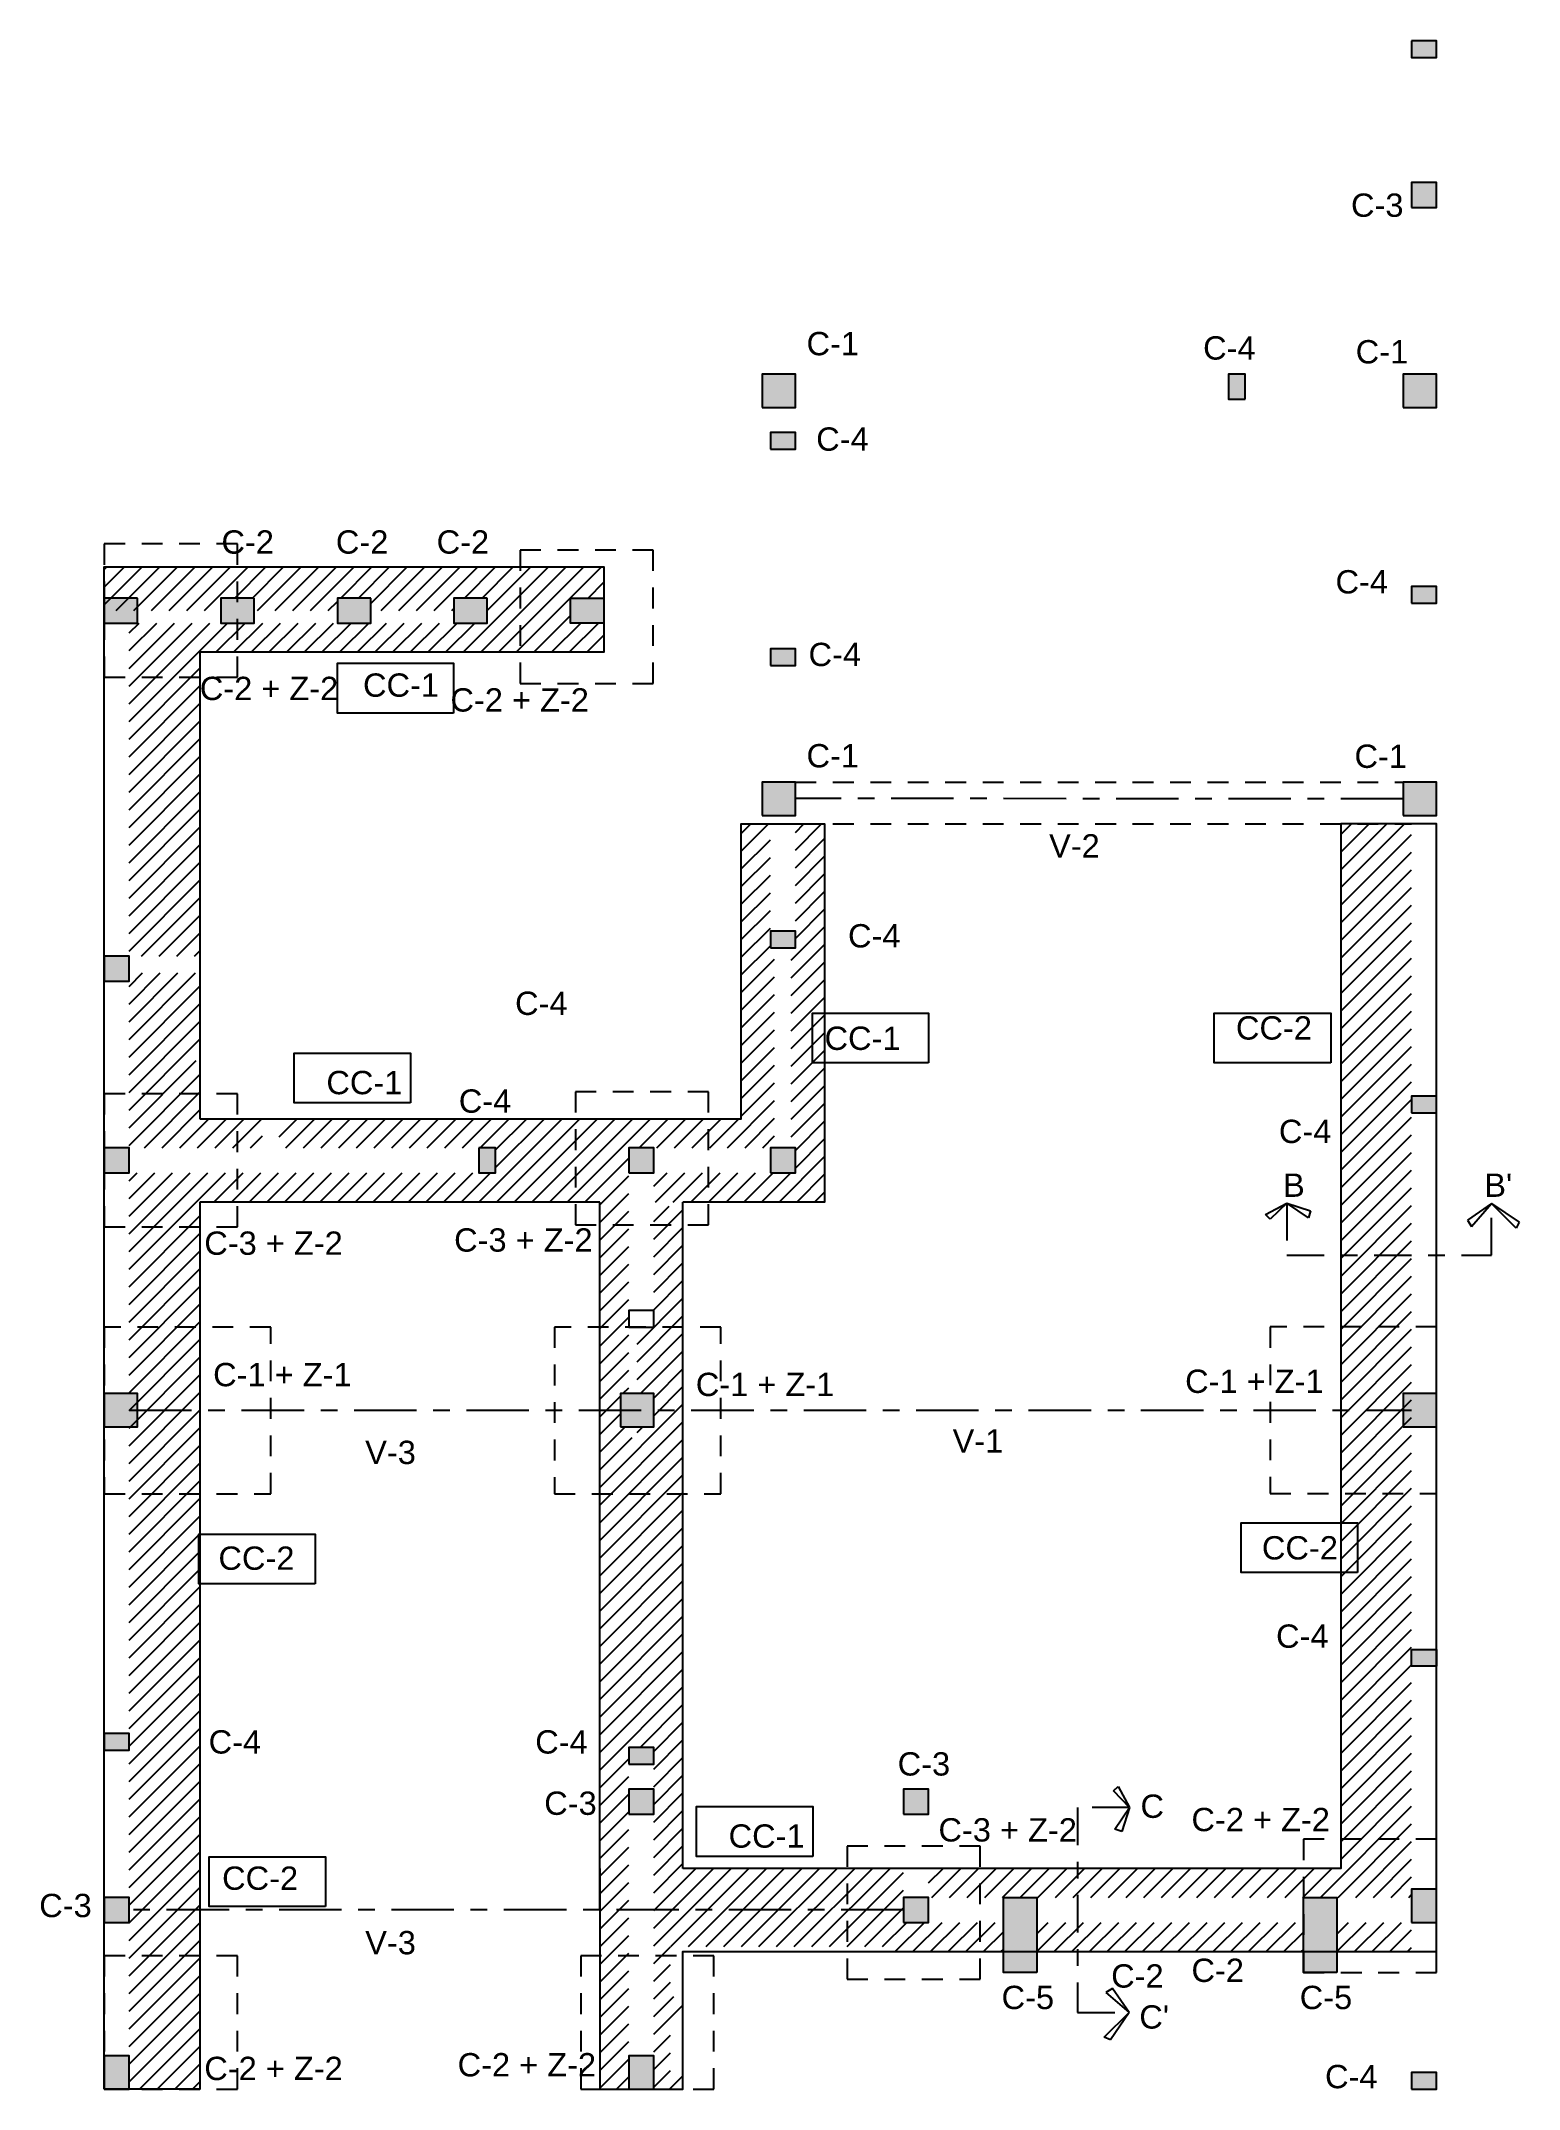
# Model space of a CAD drawing. Header units: inches. Extents: x -9 to 337, y -247 to 209.
# Drawn here: x 28.59 to 37.46, y -69.99 to -57.7 of the extents above; entities that cross this region are included whole.
import ezdxf

# ---------------------------------------------------------------- set-up
doc = ezdxf.new("R2010")
doc.units = ezdxf.units.IN
doc.header["$MEASUREMENT"] = 0
doc.linetypes.add('CENTER2', pattern=[1.125, 0.75, -0.125, 0.125, -0.125])
doc.linetypes.add('DASHED2', pattern=[0.375, 0.25, -0.125])
doc.styles.get("Standard").update_dxf_attribs({"font": 'arial.ttf'})

msp = doc.modelspace()

# ---------------------------------------------------------------- texts
at = {"color": 2, "char_height": 0.14, "attachment_point": 1}
for s, insert in [('C-3 ', (36.455, -58.611)), ('C-1', (33.186, -59.442)), ('C-4', (35.567, -59.468)), ('C-1', (36.483, -59.491)), ('C-4', (33.244, -60.015)), ('C-2', (29.673, -60.633)), ('C-2', (30.36, -60.633)), ('C-2', (30.965, -60.633)), ('C-4', (36.362, -60.872)), ('C-4', (33.198, -61.308)), ('C-2 + Z-2', (29.543, -61.512)), ('CC-1', (30.523, -61.492)), ('C-2 + Z-2', (31.048, -61.581)), ('C-1', (33.186, -61.916)), ('C-1', (36.476, -61.919)), ('V-2', (34.642, -62.457)), ('C-4', (33.435, -62.997)), ('C-4', (31.436, -63.402)), ('CC-2', (35.764, -63.55)), ('CC-1', (33.294, -63.612)), ('CC-1', (30.303, -63.878)), ('C-4', (31.098, -63.989)), ('C-4', (36.022, -64.171)), ('B', (36.047, -64.494)), ("B'", (37.255, -64.494)), ('C-3 + Z-2', (29.57, -64.842)), ('C-3 + Z-2', (31.07, -64.823)), ('C-1 + Z-1', (29.623, -65.631)), ('C-1 + Z-1', (32.521, -65.69)), ('C-1 + Z-1', (35.459, -65.671)), ('V-3', (30.536, -66.098)), ('V-1', (34.063, -66.029)), ('CC-2', (29.655, -66.733)), ('CC-2', (35.92, -66.671)), ('C-4', (36.005, -67.201)), ('C-4', (29.596, -67.836)), ('C-4', (31.557, -67.836)), ('C-3 ', (33.733, -67.968)), ('C-3 ', (31.611, -68.204)), ('C', (35.191, -68.222)), ('C-2 + Z-2', (35.497, -68.302)), ('CC-1', (32.718, -68.401)), ('C-3 + Z-2', (33.978, -68.364)), ('CC-2', (29.677, -68.654)), ('C-3 ', (28.579, -68.818)), ('V-3', (30.536, -69.041)), ('C-2 ', (35.497, -69.207)), ('C-2 ', (35.015, -69.241)), ('C-5', (34.357, -69.37)), ('C-5', (36.147, -69.37)), ("C'", (35.184, -69.487)), ('C-2 + Z-2', (29.57, -69.796)), ('C-2 + Z-2', (31.091, -69.774)), ('C-4', (36.299, -69.845))]:
    msp.add_mtext(s, dxfattribs=dict(at, insert=insert))

# ---------------------------------------------------------------- hatches: boundary and pattern name
h = msp.add_hatch(color=256)
h.dxf.hatch_style = 1
h.paths.add_polyline_path([(29.169, -61.04), (28.969, -61.04), (28.969, -61.19), (29.169, -61.19)])
h.paths.add_polyline_path([(31.769, -61.04), (31.969, -61.04), (31.969, -61.19), (31.769, -61.19)])
h.paths.add_polyline_path([(32.919, -59.895), (33.119, -59.895), (33.119, -59.695), (32.919, -59.695)])
h.paths.add_polyline_path([(32.969, -60.145), (33.119, -60.145), (33.119, -60.045), (32.969, -60.045)])
h.paths.add_polyline_path([(35.819, -59.845), (35.819, -59.695), (35.719, -59.695), (35.719, -59.845)])
h.paths.add_polyline_path([(36.769, -59.895), (36.969, -59.895), (36.969, -59.695), (36.769, -59.695)])
h.paths.add_polyline_path([(36.819, -58.695), (36.969, -58.695), (36.969, -58.545), (36.819, -58.545)])
h.paths.add_polyline_path([(36.819, -57.695), (36.819, -57.795), (36.969, -57.795), (36.969, -57.695)])
h.paths.add_polyline_path([(36.819, -61.07), (36.969, -61.07), (36.969, -60.97), (36.819, -60.97)])
h.paths.add_polyline_path([(36.769, -62.345), (36.969, -62.345), (36.969, -62.145), (36.769, -62.145)])
h.paths.add_polyline_path([(32.969, -61.445), (33.119, -61.445), (33.119, -61.345), (32.969, -61.345)])
h.paths.add_polyline_path([(32.919, -62.345), (33.119, -62.345), (33.119, -62.145), (32.919, -62.145)])
h.paths.add_polyline_path([(32.969, -63.14), (33.119, -63.14), (33.119, -63.04), (32.969, -63.04)])
h.paths.add_polyline_path([(36.819, -64.13), (36.969, -64.13), (36.969, -64.03), (36.819, -64.03)])
h.paths.add_polyline_path([(28.969, -63.34), (29.119, -63.34), (29.119, -63.19), (28.969, -63.19)])
h.paths.add_polyline_path([(28.969, -64.49), (29.119, -64.49), (29.119, -64.34), (28.969, -64.34)])
h.paths.add_polyline_path([(31.219, -64.34), (31.219, -64.49), (31.319, -64.49), (31.319, -64.34)])
h.paths.add_polyline_path([(32.119, -64.49), (32.269, -64.49), (32.269, -64.34), (32.119, -64.34)])
h.paths.add_polyline_path([(32.969, -64.49), (33.119, -64.49), (33.119, -64.34), (32.969, -64.34)])
h.paths.add_polyline_path([(28.969, -66.015), (29.169, -66.015), (29.169, -65.815), (28.969, -65.815)])
h.paths.add_polyline_path([(32.069, -66.015), (32.269, -66.015), (32.269, -65.815), (32.069, -65.815)])
h.paths.add_polyline_path([(36.769, -66.015), (36.969, -66.015), (36.969, -65.815), (36.769, -65.815)])
h.paths.add_polyline_path([(36.819, -67.352), (36.969, -67.352), (36.969, -67.452), (36.819, -67.452)])
h.paths.add_polyline_path([(32.119, -68.04), (32.269, -68.04), (32.269, -67.94), (32.119, -67.94)])
h.paths.add_polyline_path([(32.119, -68.34), (32.269, -68.34), (32.269, -68.19), (32.119, -68.19)])
h.paths.add_polyline_path([(33.769, -68.34), (33.919, -68.34), (33.919, -68.19), (33.769, -68.19)])
h.paths.add_polyline_path([(33.769, -68.99), (33.919, -68.99), (33.919, -68.84), (33.769, -68.84)])
h.paths.add_polyline_path([(34.569, -69.29), (34.369, -69.29), (34.369, -68.84), (34.569, -68.84)])
h.paths.add_polyline_path([(36.369, -69.29), (36.169, -69.29), (36.169, -68.84), (36.369, -68.84)])
h.paths.add_polyline_path([(36.819, -68.99), (36.969, -68.99), (36.969, -68.79), (36.819, -68.79)])
h.paths.add_polyline_path([(36.819, -69.99), (36.969, -69.99), (36.969, -69.89), (36.819, -69.89)])
h.paths.add_polyline_path([(32.119, -69.99), (32.269, -69.99), (32.269, -69.79), (32.119, -69.79)])
h.paths.add_polyline_path([(28.969, -69.99), (29.119, -69.99), (29.119, -69.79), (28.969, -69.79)])
h.paths.add_polyline_path([(28.969, -68.99), (29.119, -68.99), (29.119, -68.84), (28.969, -68.84)])
h.paths.add_polyline_path([(28.969, -67.956), (29.119, -67.956), (29.119, -67.856), (28.969, -67.856)])
h = msp.add_hatch()
h.set_pattern_fill('ANSI31', color=8, scale=0.6)
h.paths.add_polyline_path([(29.786, -64.165), (29.544, -64.165), (29.544, -64.34), (29.919, -64.34)], flags=17)
h.paths.add_polyline_path([(29.919, -64.165), (29.786, -64.165), (29.919, -64.34)], flags=17)
h.paths.add_polyline_path([(33.119, -64.49), (33.056, -64.49), (33.056, -64.665), (33.119, -64.665)])
h.paths.add_polyline_path([(33.056, -64.49), (32.865, -64.49), (32.865, -64.665), (33.056, -64.665)])
h.paths.add_polyline_path([(32.865, -64.49), (32.799, -64.49), (32.799, -64.665), (32.865, -64.665)], flags=17)
h.paths.add_polyline_path([(32.799, -64.49), (32.607, -64.49), (32.607, -64.665), (32.799, -64.665)], flags=17)
h.paths.add_polyline_path([(32.607, -64.49), (32.534, -64.49), (32.534, -64.665), (32.607, -64.665)], flags=17)
h.paths.add_polyline_path([(32.534, -64.49), (32.343, -64.49), (32.343, -64.665), (32.534, -64.665)], flags=17)
h.paths.add_polyline_path([(32.343, -64.49), (32.269, -64.49), (32.269, -64.665), (32.343, -64.665)], flags=17)
h.paths.add_polyline_path([(31.969, -60.853), (31.537, -60.853, -0.069382), (31.413, -60.853), (28.969, -60.853), (28.969, -61.115), (29.669, -61.115), (29.669, -61.04), (29.869, -61.04), (29.869, -61.115), (30.369, -61.115), (30.369, -61.04), (30.569, -61.04), (30.569, -61.115), (31.069, -61.115), (31.069, -61.04), (31.269, -61.04), (31.269, -61.19), (31.769, -61.19), (31.769, -61.04), (31.969, -61.04)])
h.paths.add_polyline_path([(31.969, -61.19), (31.919, -61.19), (31.919, -61.365), (31.969, -61.365)])
h.paths.add_polyline_path([(31.919, -61.19), (31.619, -61.19), (31.619, -61.365), (31.919, -61.365)])
h.paths.add_polyline_path([(31.619, -61.19), (31.319, -61.19), (31.319, -61.365), (31.619, -61.365)])
h.paths.add_polyline_path([(31.319, -61.19), (31.019, -61.19), (31.019, -61.365), (31.319, -61.365)])
h.paths.add_polyline_path([(31.019, -61.19), (30.719, -61.19), (30.719, -61.365), (31.019, -61.365)])
h.paths.add_polyline_path([(30.719, -61.19), (30.419, -61.19), (30.419, -61.365), (30.719, -61.365)])
h.paths.add_polyline_path([(30.419, -61.19), (30.119, -61.19), (30.119, -61.365), (30.419, -61.365)])
h.paths.add_polyline_path([(30.119, -61.19), (29.119, -61.19), (29.544, -61.615), (29.544, -61.365), (30.119, -61.365)])
h.paths.add_polyline_path([(29.544, -61.615), (29.119, -61.19), (29.119, -62.19), (29.544, -62.19)])
h.paths.add_polyline_path([(29.544, -62.19), (29.119, -62.19), (29.119, -63.19), (29.544, -62.765)])
h.paths.add_polyline_path([(29.544, -62.765), (29.119, -63.19), (29.544, -63.19)], flags=17)
h.paths.add_polyline_path([(29.544, -63.29), (29.119, -63.29), (29.513, -63.805), (29.544, -63.766)])
h.paths.add_polyline_path([(29.513, -63.805), (29.119, -63.29), (29.119, -64.34)])
h.paths.add_polyline_path([(29.544, -63.846), (29.513, -63.805), (29.119, -64.34), (29.544, -64.34)])
h.paths.add_polyline_path([(29.544, -64.49), (29.119, -64.49), (29.119, -69.99), (29.544, -69.99)])
h.paths.add_polyline_path([(32.994, -63.14), (32.969, -63.14), (32.794, -63.14), (32.794, -64.165), (30.019, -64.165), (30.019, -64.34), (31.319, -64.34), (31.319, -64.49), (29.544, -64.49), (29.544, -64.665), (32.119, -64.665), (32.119, -64.34), (32.994, -64.34)])
h.paths.add_polyline_path([(33.294, -62.395), (33.119, -62.395), (33.119, -63.14), (33.094, -63.14), (33.094, -64.34), (33.119, -64.34), (33.119, -64.49), (33.119, -64.665), (33.294, -64.665)])
h.paths.add_polyline_path([(32.969, -62.395), (32.794, -62.395), (32.794, -62.54), (32.969, -62.54)])
h.paths.add_polyline_path([(32.969, -62.54), (32.794, -62.54), (32.794, -62.84), (32.969, -62.84)])
h.paths.add_polyline_path([(32.969, -62.84), (32.794, -62.84), (32.794, -63.14), (32.969, -63.14)])
h = msp.add_hatch(color=256)
h.dxf.hatch_style = 1
h.paths.add_polyline_path([(29.869, -61.04), (29.669, -61.04), (29.669, -61.19), (29.869, -61.19)])
h.paths.add_polyline_path([(30.569, -61.04), (30.369, -61.04), (30.369, -61.19), (30.569, -61.19)])
h.paths.add_polyline_path([(31.269, -61.04), (31.069, -61.04), (31.069, -61.19), (31.269, -61.19)])
h = msp.add_hatch()
h.set_pattern_fill('ANSI31', color=8, scale=0.6)
h.paths.add_polyline_path([(32.319, -66.078), (32.019, -66.078), (32.019, -66.416), (32.319, -66.416)])
h.paths.add_polyline_path([(32.444, -64.69), (32.269, -64.69), (32.269, -65.416), (32.444, -65.416)])
h.paths.add_polyline_path([(32.119, -64.665), (31.944, -64.665), (31.944, -65.416), (32.119, -65.416)])
h.paths.add_polyline_path([(32.119, -65.416), (31.944, -65.416), (31.944, -65.915), (32.069, -65.915), (32.069, -65.815), (32.119, -65.815)])
h.paths.add_polyline_path([(32.444, -65.416), (32.269, -65.416), (32.269, -65.417), (32.169, -65.417), (32.169, -65.815), (32.269, -65.815), (32.269, -65.915), (32.444, -65.915)])
h.paths.add_polyline_path([(32.444, -65.915), (32.269, -65.915), (32.269, -66.015), (32.169, -66.015), (32.169, -66.078), (32.444, -66.078)])
h.paths.add_polyline_path([(32.119, -66.015), (32.069, -66.015), (32.069, -65.915), (31.944, -65.915), (31.944, -66.416), (32.019, -66.416), (32.019, -66.078), (32.119, -66.078)])
h.paths.add_polyline_path([(32.444, -66.078), (32.319, -66.078), (32.319, -66.416), (32.444, -66.416)])
h.paths.add_polyline_path([(32.119, -68.665), (31.944, -68.665), (31.944, -69.99), (32.119, -69.99)])
h.paths.add_polyline_path([(33.769, -68.665), (32.269, -68.665), (32.269, -68.99), (33.769, -68.99)])
h.paths.add_polyline_path([(33.769, -68.99), (32.269, -68.99), (32.269, -69.99), (32.444, -69.99), (32.444, -69.88), (32.369, -69.88), (32.369, -69.58), (32.444, -69.58), (32.444, -69.435), (32.369, -69.435), (32.369, -69.135), (33.669, -69.135), (33.669, -69.165), (33.769, -69.165)])
h.paths.add_polyline_path([(34.369, -68.99), (33.769, -68.99), (33.769, -69.165), (34.369, -69.165)])
h.paths.add_polyline_path([(36.819, -62.395), (36.394, -62.395), (36.394, -68.665), (33.919, -68.665), (33.919, -68.84), (34.569, -68.84), (34.969, -68.84), (35.169, -68.84), (35.569, -68.84), (35.769, -68.84), (36.169, -68.84), (36.819, -68.84)])
h.paths.add_polyline_path([(36.169, -68.99), (35.769, -68.99), (35.569, -68.99), (35.169, -68.99), (34.969, -68.99), (34.569, -68.99), (34.569, -69.165), (36.169, -69.165)])
h.paths.add_polyline_path([(36.819, -68.99), (36.369, -68.99), (36.369, -69.165), (36.819, -69.165)])
h.paths.add_polyline_path([(32.119, -67.94), (32.269, -67.94), (32.269, -68.665), (32.444, -68.665), (32.444, -66.416), (31.944, -66.416), (31.944, -68.665), (32.119, -68.665)])

# ---------------------------------------------------------------- linework, layer by layer
at = {"color": 8, "linetype": 'DASHED2', "ltscale": 0.5, "transparency": 33554585}
for p, q in [((33.119, -62.145), (36.769, -62.145)), ((33.119, -62.395), (36.819, -62.395))]:
    msp.add_line(p, q, dxfattribs=at)
at = {"color": 6, "linetype": 'CENTER2', "ltscale": 0.5}
for p, q in [((36.769, -62.245), (33.119, -62.243)), ((29.119, -65.915), (36.819, -65.915))]:
    msp.add_line(p, q, dxfattribs=at)
at = {"color": 5}
for points in [[(36.819, -57.695), (36.819, -57.795), (36.969, -57.795), (36.969, -57.695)], [(36.819, -58.695), (36.969, -58.695), (36.969, -58.545), (36.819, -58.545)], [(32.919, -59.895), (33.119, -59.895), (33.119, -59.695), (32.919, -59.695)], [(35.819, -59.845), (35.819, -59.695), (35.719, -59.695), (35.719, -59.845)], [(36.769, -59.895), (36.969, -59.895), (36.969, -59.695), (36.769, -59.695)], [(32.969, -60.145), (33.119, -60.145), (33.119, -60.045), (32.969, -60.045)], [(36.819, -61.07), (36.969, -61.07), (36.969, -60.97), (36.819, -60.97)], [(29.169, -61.04), (28.969, -61.04), (28.969, -61.19), (29.169, -61.19)], [(29.869, -61.04), (29.669, -61.04), (29.669, -61.19), (29.869, -61.19)], [(30.569, -61.04), (30.369, -61.04), (30.369, -61.19), (30.569, -61.19)], [(31.269, -61.04), (31.069, -61.04), (31.069, -61.19), (31.269, -61.19)], [(31.769, -61.04), (31.969, -61.04), (31.969, -61.19), (31.769, -61.19)], [(32.969, -61.445), (33.119, -61.445), (33.119, -61.345), (32.969, -61.345)], [(32.919, -62.345), (33.119, -62.345), (33.119, -62.145), (32.919, -62.145)], [(36.769, -62.345), (36.969, -62.345), (36.969, -62.145), (36.769, -62.145)], [(32.969, -63.14), (33.119, -63.14), (33.119, -63.04), (32.969, -63.04)], [(28.969, -63.34), (29.119, -63.34), (29.119, -63.19), (28.969, -63.19)], [(36.819, -64.13), (36.969, -64.13), (36.969, -64.03), (36.819, -64.03)], [(28.969, -64.49), (29.119, -64.49), (29.119, -64.34), (28.969, -64.34)], [(31.219, -64.34), (31.219, -64.49), (31.319, -64.49), (31.319, -64.34)], [(32.119, -64.49), (32.269, -64.49), (32.269, -64.34), (32.119, -64.34)], [(32.969, -64.49), (33.119, -64.49), (33.119, -64.34), (32.969, -64.34)], [(32.119, -65.416), (32.269, -65.416), (32.269, -65.316), (32.119, -65.316)], [(28.969, -66.015), (29.169, -66.015), (29.169, -65.815), (28.969, -65.815)], [(32.069, -66.015), (32.269, -66.015), (32.269, -65.815), (32.069, -65.815)], [(36.769, -66.015), (36.969, -66.015), (36.969, -65.815), (36.769, -65.815)], [(36.819, -67.352), (36.969, -67.352), (36.969, -67.452), (36.819, -67.452)], [(28.969, -67.956), (29.119, -67.956), (29.119, -67.856), (28.969, -67.856)], [(32.119, -68.04), (32.269, -68.04), (32.269, -67.94), (32.119, -67.94)], [(32.119, -68.34), (32.269, -68.34), (32.269, -68.19), (32.119, -68.19)], [(33.769, -68.34), (33.919, -68.34), (33.919, -68.19), (33.769, -68.19)], [(28.969, -68.99), (29.119, -68.99), (29.119, -68.84), (28.969, -68.84)], [(33.769, -68.99), (33.919, -68.99), (33.919, -68.84), (33.769, -68.84)], [(34.569, -69.29), (34.369, -69.29), (34.369, -68.84), (34.569, -68.84)], [(36.369, -69.29), (36.169, -69.29), (36.169, -68.84), (36.369, -68.84)], [(36.819, -68.99), (36.969, -68.99), (36.969, -68.79), (36.819, -68.79)], [(28.969, -69.99), (29.119, -69.99), (29.119, -69.79), (28.969, -69.79)], [(32.119, -69.99), (32.269, -69.99), (32.269, -69.79), (32.119, -69.79)], [(36.819, -69.99), (36.969, -69.99), (36.969, -69.89), (36.819, -69.89)]]:
    msp.add_lwpolyline(points, close=True, dxfattribs=at)
at = {"color": 1, "linetype": 'DASHED2', "ltscale": 0.5}
for points in [[(28.969, -61.515), (29.769, -61.515), (29.769, -60.715), (28.969, -60.715)], [(31.466, -61.552), (32.266, -61.552), (32.266, -60.752), (31.466, -60.752)], [(28.969, -64.815), (29.769, -64.815), (29.769, -64.015), (28.969, -64.015)], [(31.798, -64.803), (32.598, -64.803), (32.598, -64.003), (31.798, -64.003)], [(28.969, -66.416), (29.969, -66.416), (29.969, -65.416), (28.969, -65.416)], [(31.672, -66.416), (32.672, -66.416), (32.672, -65.416), (31.672, -65.416)], [(35.969, -66.415), (36.969, -66.415), (36.969, -65.415), (35.969, -65.415)], [(33.429, -69.331), (34.229, -69.331), (34.229, -68.531), (33.429, -68.531)], [(36.169, -69.29), (36.969, -69.29), (36.969, -68.49), (36.169, -68.49)], [(28.969, -69.99), (29.769, -69.99), (29.769, -69.19), (28.969, -69.19)], [(31.83, -69.99), (32.63, -69.99), (32.63, -69.19), (31.83, -69.19)]]:
    msp.add_lwpolyline(points, close=True, dxfattribs=at)
at = {"color": 2}
for points in [[(28.969, -69.99), (28.969, -60.853), (31.969, -60.853), (31.969, -61.365), (29.544, -61.365), (29.544, -64.165)], [(29.544, -64.165), (32.794, -64.165), (32.794, -62.395), (33.294, -62.395), (33.294, -64.665), (32.444, -64.665)], [(31.944, -68.665), (31.944, -69.99), (32.444, -69.99), (32.444, -69.165), (36.969, -69.165), (36.969, -62.395), (36.394, -62.395), (36.394, -68.665), (32.444, -68.665)], [(29.544, -64.665), (29.544, -69.99), (28.969, -69.99)], [(31.944, -64.665), (29.544, -64.665)], [(31.944, -68.915), (31.944, -64.665)], [(32.444, -68.665), (32.444, -64.665)]]:
    msp.add_lwpolyline(points, dxfattribs=at)
at = {"color": 1}
for points in [[(31.067, -61.73), (30.369, -61.73), (30.369, -61.431), (31.067, -61.431)], [(33.919, -63.83), (33.221, -63.83), (33.221, -63.531), (33.919, -63.531)], [(36.333, -63.83), (35.634, -63.83), (35.634, -63.531), (36.333, -63.531)], [(30.809, -64.07), (30.11, -64.07), (30.11, -63.771), (30.809, -63.771)], [(36.494, -66.889), (35.795, -66.889), (35.795, -66.59), (36.494, -66.59)], [(30.235, -66.958), (29.537, -66.958), (29.537, -66.659), (30.235, -66.659)], [(33.224, -68.593), (32.525, -68.593), (32.525, -68.294), (33.224, -68.294)], [(30.297, -68.894), (29.599, -68.894), (29.599, -68.595), (30.297, -68.595)]]:
    msp.add_lwpolyline(points, close=True, dxfattribs=at)
at = {"color": 6, "linetype": 'CENTER2', "ltscale": 0.3}
for points in [[(36.069, -64.671), (35.969, -64.769), (35.941, -64.74), (36.069, -64.671), (36.212, -64.717), (36.199, -64.76), (36.069, -64.671), (36.069, -64.985), (37.298, -64.985), (37.298, -64.674), (37.464, -64.787), (37.447, -64.823), (37.298, -64.674), (37.155, -64.774), (37.179, -64.813), (37.298, -64.674)], [(35.126, -68.3), (35.028, -68.2), (35.056, -68.173), (35.126, -68.3), (35.079, -68.444), (35.037, -68.43), (35.126, -68.3), (34.812, -68.3), (34.812, -69.53), (35.123, -69.53), (35.01, -69.695), (34.973, -69.679), (35.123, -69.53), (35.022, -69.387), (34.983, -69.41), (35.123, -69.53)]]:
    msp.add_lwpolyline(points, dxfattribs=at)
at = {"color": 6, "linetype": 'CENTER2', "ltscale": 0.5}
msp.add_lwpolyline([(33.769, -68.915), (29.119, -68.915)], dxfattribs=at)

msp.set_redraw_order([(e.dxf.handle, doc.entitydb.next_handle()) for e in msp.query("TEXT MTEXT ATTDEF DIMENSION ARC_DIMENSION")])  # texts and dimensions are drawn at this point

doc.saveas('drawing.dxf')
